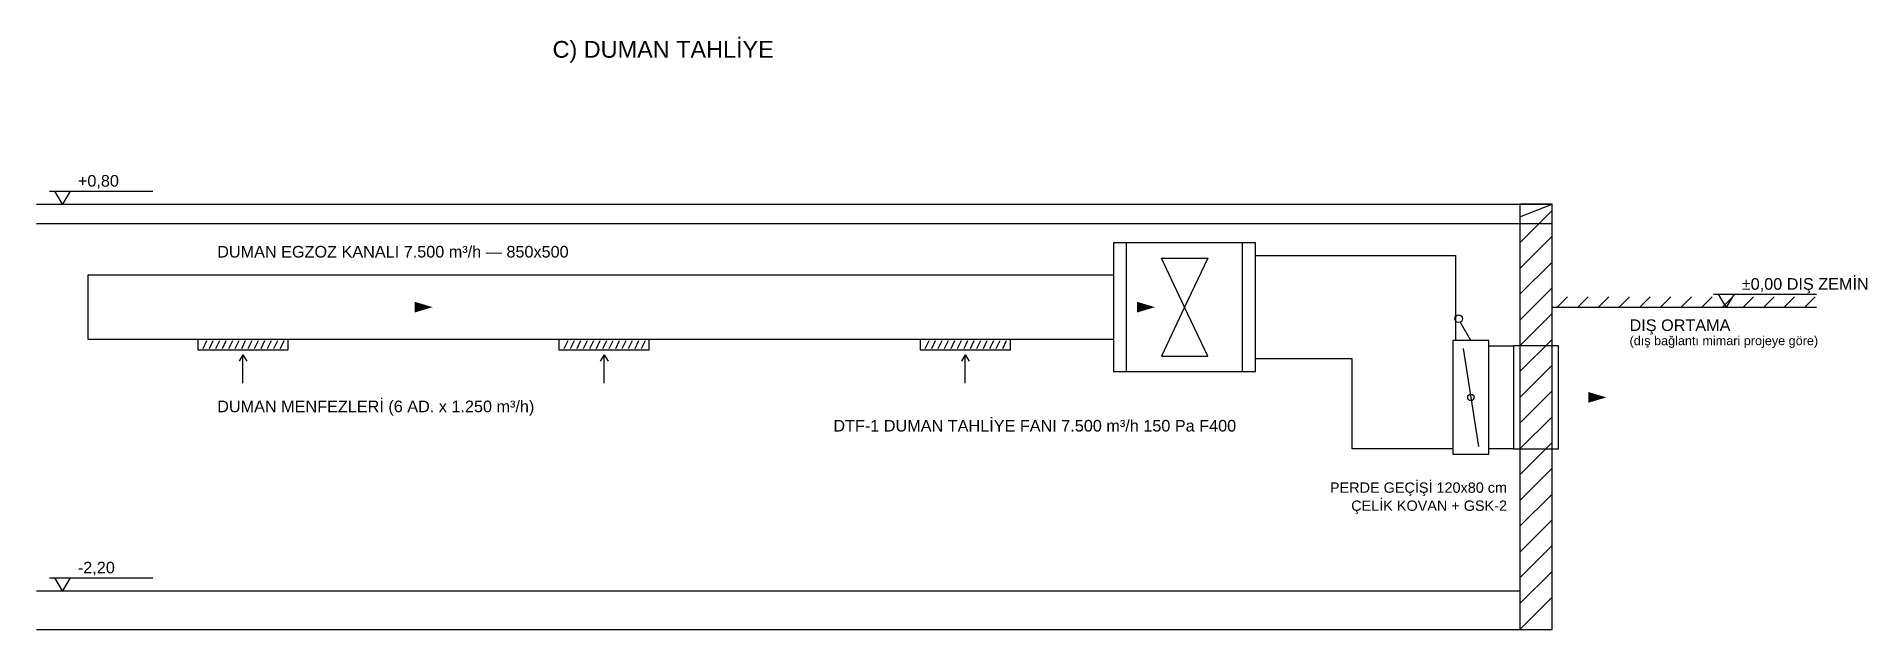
# Model space of a CAD drawing. Header units: centimetres. Extents: x 16951 to 24726, y -35407 to -32234.
# Drawn here: x 20055 to 21474, y -32960 to -32500 of the extents above; entities that cross this region are included whole.
import ezdxf
from ezdxf.enums import TextEntityAlignment as Align

# ---------------------------------------------------------------- set-up
doc = ezdxf.new("R2010")
doc.units = ezdxf.units.CM
for name, color, linetype in [('ROTAS-HAV-BACA', 8, 'Continuous'), ('ROTAS-HAV-BASLIK', 7, 'Continuous'), ('ROTAS-HAV-CIHAZ', 6, 'Continuous'), ('ROTAS-HAV-DUMAN', 1, 'Continuous'), ('ROTAS-HAV-GECIS', 2, 'Continuous'), ('ROTAS-HAV-KOT', 7, 'Continuous'), ('ROTAS-HAV-MENFEZ', 7, 'Continuous'), ('ROTAS-HAV-OK', 7, 'Continuous'), ('ROTAS-HAV-SEMA', 7, 'Continuous')]:
    doc.layers.add(name, color=color, linetype=linetype)
doc.styles.add('ROTAS', font='arial.ttf')

msp = doc.modelspace()

# ---------------------------------------------------------------- texts
at = {"layer": 'ROTAS-HAV-BACA', "style": 'ROTAS'}
for s, height, p in [('DIŞ ORTAMA', 9, (21290, -32724)), ('(dış bağlantı mimari projeye göre)', 7, (21290, -32736))]:
    msp.add_text(s, height=height, dxfattribs=at).set_placement(p, align=Align.MIDDLE_LEFT)
at = {"layer": 'ROTAS-HAV-BASLIK', "style": 'ROTAS'}
msp.add_text('C) DUMAN TAHLİYE', height=13, dxfattribs=at).set_placement((20455, -32510), align=Align.MIDDLE_LEFT)
at = {"layer": 'ROTAS-HAV-CIHAZ', "style": 'ROTAS'}
msp.add_text('DTF-1 DUMAN TAHLİYE FANI 7.500 m³/h 150 Pa F400', height=9, dxfattribs=at).set_placement((20985, -32802), align=Align.MIDDLE_RIGHT)
at = {"layer": 'ROTAS-HAV-DUMAN', "style": 'ROTAS'}
msp.add_text('DUMAN EGZOZ KANALI 7.500 m³/h — 850x500', height=9, dxfattribs=at).set_placement((20195, -32667), align=Align.MIDDLE_LEFT)
at = {"layer": 'ROTAS-HAV-GECIS', "style": 'ROTAS'}
for s, p in [('PERDE GEÇİŞİ 120x80 cm', (21195, -32850)), ('ÇELİK KOVAN + GSK-2', (21195, -32864))]:
    msp.add_text(s, height=8, dxfattribs=at).set_placement(p, align=Align.MIDDLE_RIGHT)
at = {"layer": 'ROTAS-HAV-KOT', "style": 'ROTAS'}
for s, p in [('+0,80', (20087, -32612)), ('±0,00 DIŞ ZEMİN', (21377, -32692)), ('-2,20', (20087, -32912))]:
    msp.add_text(s, height=9, dxfattribs=at).set_placement(p, align=Align.MIDDLE_LEFT)
at = {"layer": 'ROTAS-HAV-MENFEZ', "style": 'ROTAS'}
msp.add_text('DUMAN MENFEZLERİ (6 AD. x 1.250 m³/h)', height=9, dxfattribs=at).set_placement((20195, -32787), align=Align.MIDDLE_LEFT)

# ---------------------------------------------------------------- linework, layer by layer
at = {"layer": 'ROTAS-HAV-CIHAZ'}
for p, q in [((20900, -32760), (20900, -32660)), ((20990, -32760), (20990, -32660)), ((21167, -32736), (21159, -32722)), ((21161, -32742), (21173, -32818))]:
    msp.add_line(p, q, dxfattribs=at)
for points in [[(20890, -32760), (21000, -32760), (21000, -32660), (20890, -32660)], [(20945, -32710), (20927, -32672), (20963, -32672)], [(20945, -32710), (20927, -32748), (20963, -32748)], [(21153, -32824), (21181, -32824), (21181, -32736), (21153, -32736)]]:
    msp.add_lwpolyline(points, close=True, dxfattribs=at)
for centre, radius in [((21157.5, -32719), 3), ((21167, -32780), 2.5)]:
    msp.add_circle(centre, radius, dxfattribs=at)
at = {"layer": 'ROTAS-HAV-DUMAN'}
for points in [[(21000, -32670), (21155, -32670)], [(21155, -32670), (21155, -32736)], [(20890, -32735), (20095, -32735), (20095, -32685), (20890, -32685)], [(21181, -32740), (21200, -32740)], [(21153, -32820), (21075, -32820), (21075, -32750), (21000, -32750)], [(21200, -32820), (21181, -32820)]]:
    msp.add_lwpolyline(points, dxfattribs=at)
at = {"layer": 'ROTAS-HAV-GECIS'}
msp.add_lwpolyline([(21200, -32820), (21235, -32820), (21235, -32740), (21200, -32740)], close=True, dxfattribs=at)
at = {"layer": 'ROTAS-HAV-KOT'}
for p, q in [((20065, -32620), (20145, -32620)), ((21355, -32700), (21435, -32700)), ((20065, -32920), (20145, -32920))]:
    msp.add_line(p, q, dxfattribs=at)
for points in [[(20075, -32630), (20069, -32620), (20081, -32620)], [(21365, -32710), (21359, -32700), (21371, -32700)], [(20075, -32930), (20069, -32920), (20081, -32920)]]:
    msp.add_lwpolyline(points, close=True, dxfattribs=at)
at = {"layer": 'ROTAS-HAV-MENFEZ'}
for p, q in [((20184, -32742), (20187, -32736)), ((20189, -32742), (20192, -32736)), ((20194, -32742), (20197, -32736)), ((20199, -32742), (20202, -32736)), ((20204, -32742), (20207, -32736)), ((20209, -32742), (20212, -32736)), ((20214, -32742), (20217, -32736)), ((20219, -32742), (20222, -32736)), ((20224, -32742), (20227, -32736)), ((20229, -32742), (20232, -32736)), ((20234, -32742), (20237, -32736)), ((20239, -32742), (20242, -32736)), ((20244, -32742), (20247, -32736)), ((20464, -32742), (20467, -32736)), ((20469, -32742), (20472, -32736)), ((20474, -32742), (20477, -32736)), ((20479, -32742), (20482, -32736)), ((20484, -32742), (20487, -32736)), ((20489, -32742), (20492, -32736)), ((20494, -32742), (20497, -32736)), ((20499, -32742), (20502, -32736)), ((20504, -32742), (20507, -32736)), ((20509, -32742), (20512, -32736)), ((20514, -32742), (20517, -32736)), ((20519, -32742), (20522, -32736)), ((20524, -32742), (20527, -32736)), ((20744, -32742), (20747, -32736)), ((20749, -32742), (20752, -32736)), ((20754, -32742), (20757, -32736)), ((20759, -32742), (20762, -32736)), ((20764, -32742), (20767, -32736)), ((20769, -32742), (20772, -32736)), ((20774, -32742), (20777, -32736)), ((20779, -32742), (20782, -32736)), ((20784, -32742), (20787, -32736)), ((20789, -32742), (20792, -32736)), ((20794, -32742), (20797, -32736)), ((20799, -32742), (20802, -32736)), ((20804, -32742), (20807, -32736)), ((20215, -32747), (20212, -32752)), ((20215, -32769), (20215, -32747)), ((20215, -32747), (20218, -32752)), ((20495, -32747), (20492, -32752)), ((20495, -32769), (20495, -32747)), ((20495, -32747), (20498, -32752)), ((20775, -32747), (20772, -32752)), ((20775, -32769), (20775, -32747)), ((20775, -32747), (20778, -32752))]:
    msp.add_line(p, q, dxfattribs=at)
for points in [[(20180, -32743), (20250, -32743), (20250, -32735), (20180, -32735)], [(20460, -32743), (20530, -32743), (20530, -32735), (20460, -32735)], [(20740, -32743), (20810, -32743), (20810, -32735), (20740, -32735)]]:
    msp.add_lwpolyline(points, close=True, dxfattribs=at)
at = {"layer": 'ROTAS-HAV-OK'}
for points in [[(20362, -32710), (20348, -32705.8), (20348, -32714.2)], [(20922, -32710), (20908, -32705.8), (20908, -32714.2)], [(21272, -32780), (21258, -32775.8), (21258, -32784.2)]]:
    msp.add_solid(points, dxfattribs=at)
at = {"layer": 'ROTAS-HAV-SEMA'}
for p, q in [((20055, -32630), (21230, -32630)), ((21205, -32640), (21230, -32630)), ((20055, -32645), (21230, -32645)), ((21205, -32660), (21230, -32635)), ((21205, -32680), (21230, -32655)), ((21205, -32700), (21230, -32675)), ((21205, -32720), (21230, -32695)), ((21234, -32710), (21242, -32702)), ((21250, -32710), (21258, -32702)), ((21266, -32710), (21274, -32702)), ((21282, -32710), (21290, -32702)), ((21298, -32710), (21306, -32702)), ((21314, -32710), (21322, -32702)), ((21330, -32710), (21338, -32702)), ((21346, -32710), (21354, -32702)), ((21362, -32710), (21370, -32702)), ((21378, -32710), (21386, -32702)), ((21394, -32710), (21402, -32702)), ((21410, -32710), (21418, -32702)), ((21426, -32710), (21434, -32702)), ((21205, -32740), (21230, -32715)), ((21230, -32710), (21435, -32710)), ((21205, -32760), (21230, -32735)), ((21205, -32780), (21230, -32755)), ((21205, -32800), (21230, -32775)), ((21205, -32820), (21230, -32795)), ((21205, -32840), (21230, -32815)), ((21205, -32860), (21230, -32835)), ((21205, -32880), (21230, -32855)), ((21205, -32900), (21230, -32875)), ((21205, -32920), (21230, -32895)), ((21205, -32940), (21230, -32915)), ((20055, -32930), (21205, -32930)), ((21205, -32960), (21230, -32935)), ((20055, -32960), (21205, -32960))]:
    msp.add_line(p, q, dxfattribs=at)
msp.add_lwpolyline([(21205, -32960), (21230, -32960), (21230, -32630), (21205, -32630)], close=True, dxfattribs=at)

msp.set_redraw_order([(e.dxf.handle, doc.entitydb.next_handle()) for e in msp.query("TEXT MTEXT ATTDEF DIMENSION ARC_DIMENSION")])  # texts and dimensions are drawn at this point

doc.saveas('drawing.dxf')
